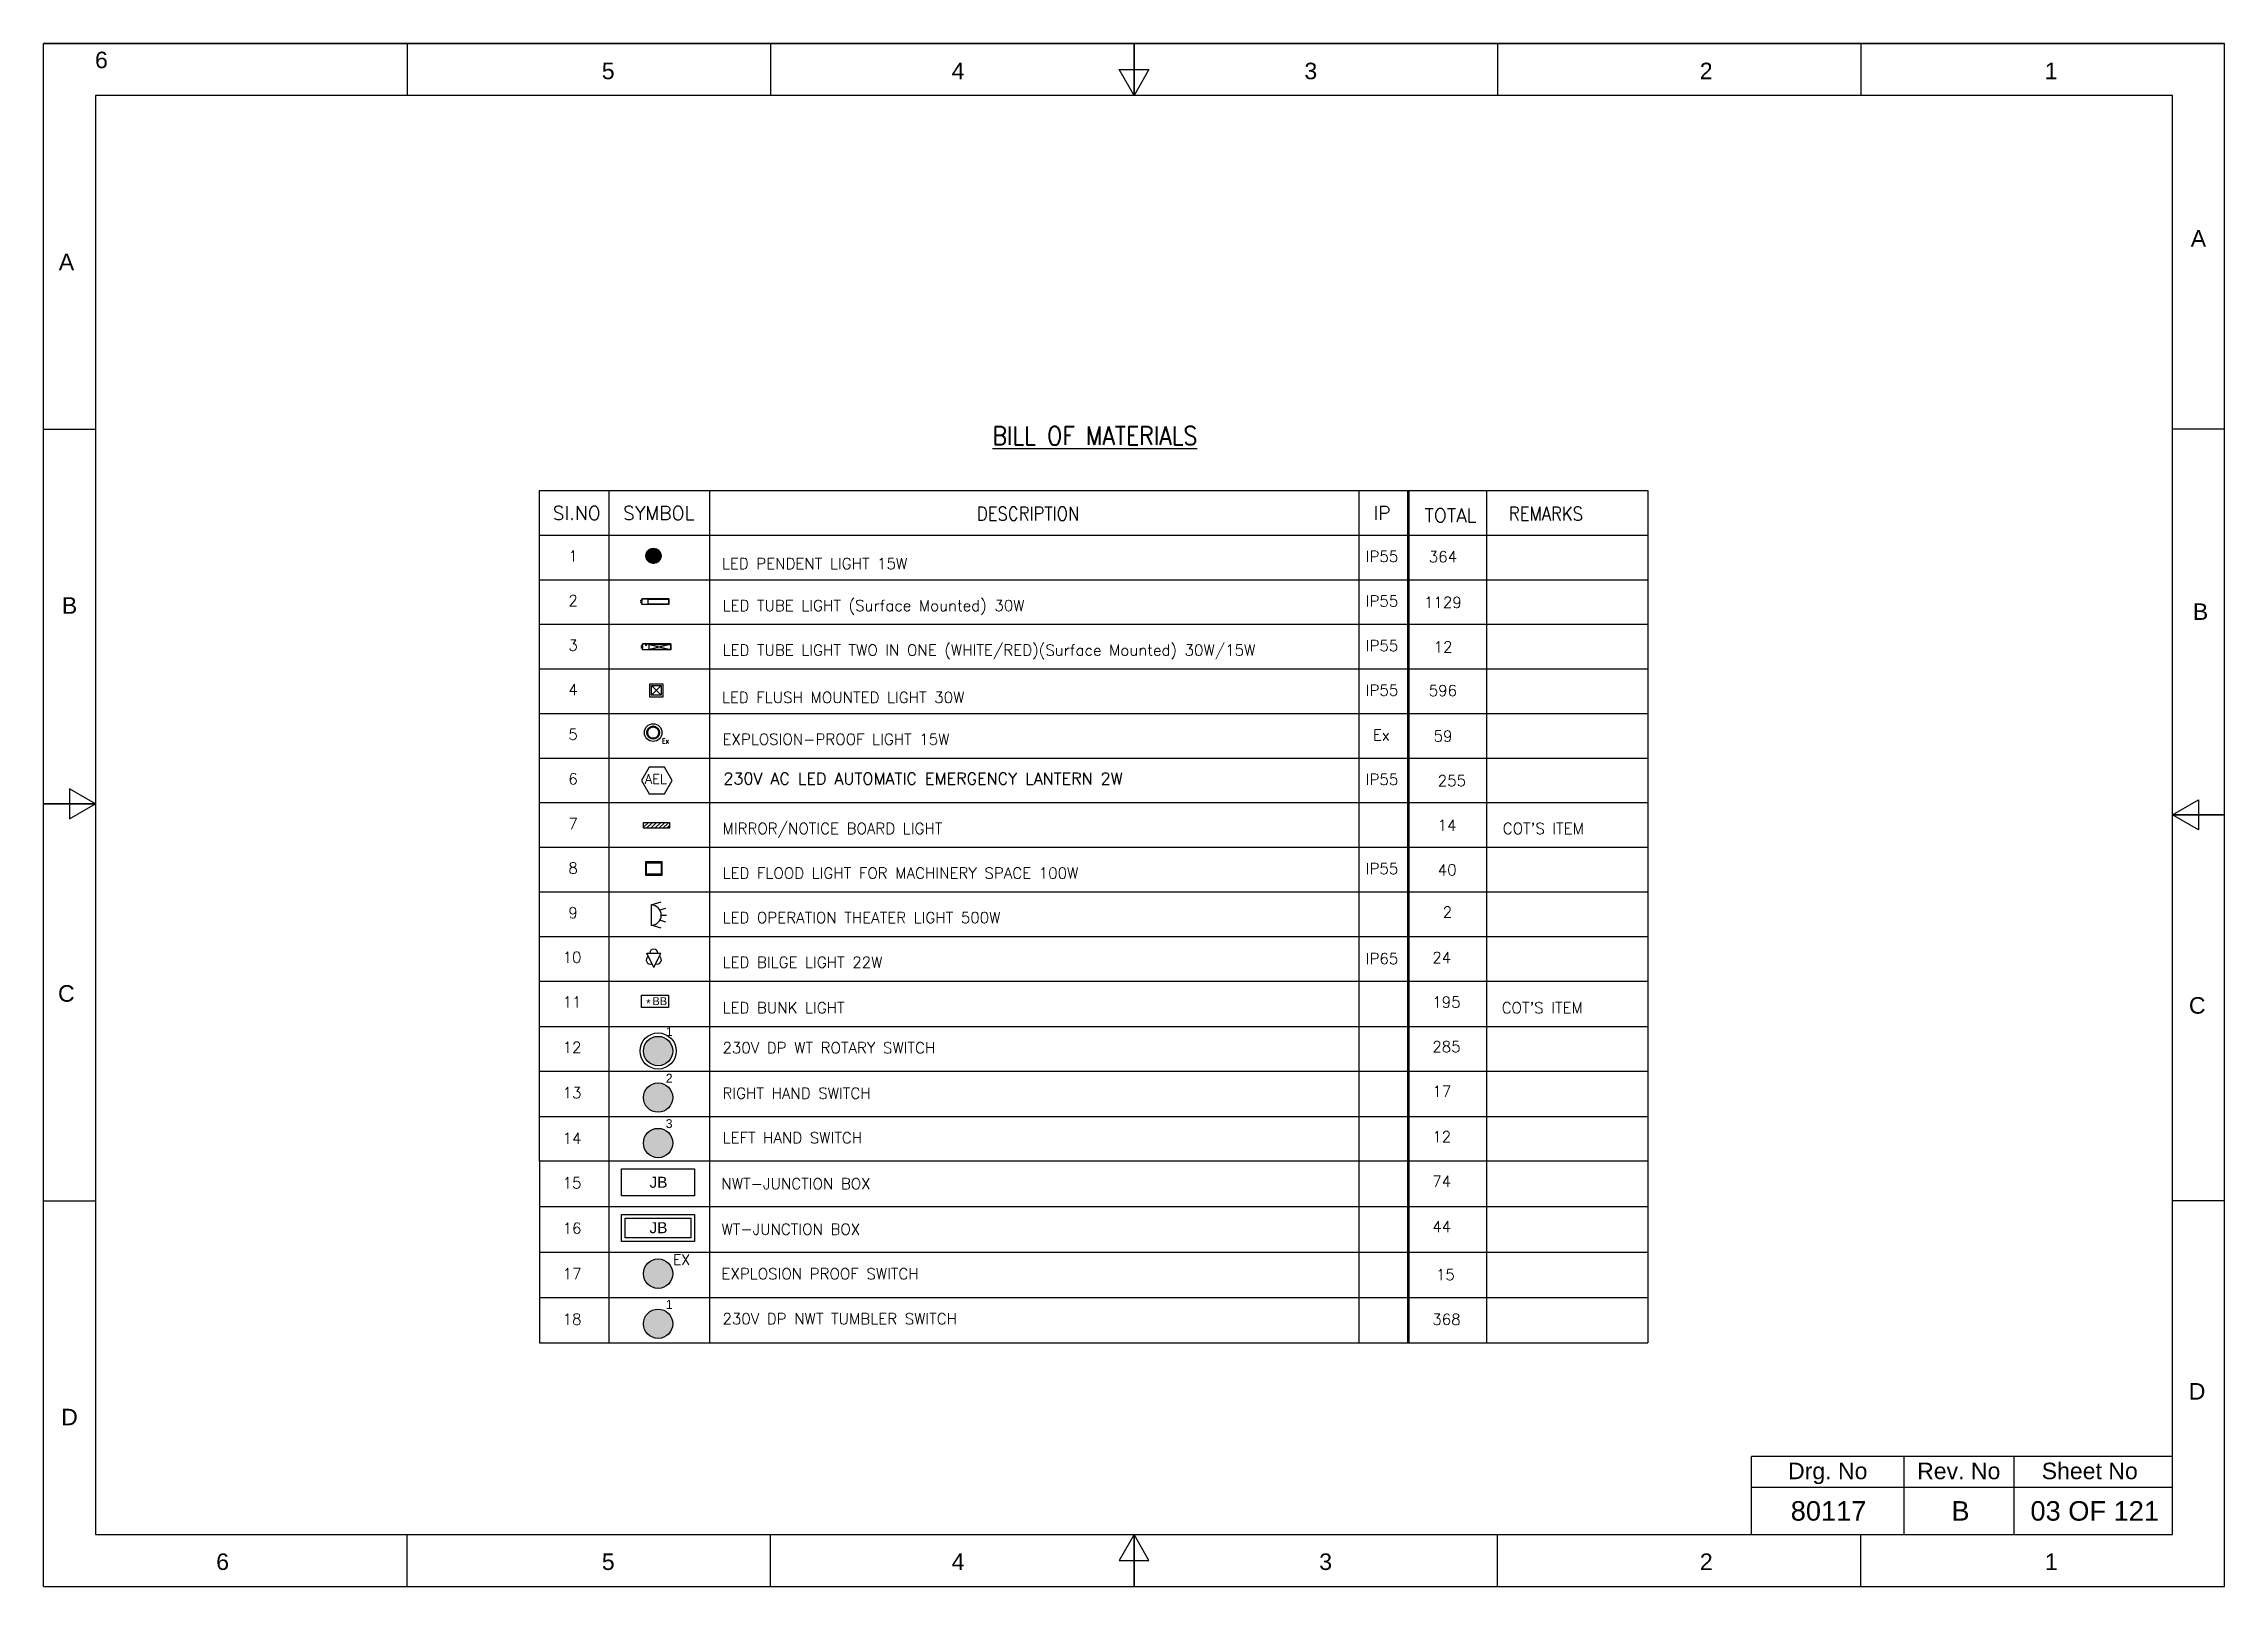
# Model space of a CAD drawing. Header units: inches. Extents: x -3311 to 1429, y -713 to 2436.
# Drawn here: x -2648.3 to -2351.3, y 2226.3 to 2436.3 of the extents above; entities that cross this region are included whole.
import ezdxf
from ezdxf.enums import TextEntityAlignment as Align

# ---------------------------------------------------------------- set-up
doc = ezdxf.new("R2010")
doc.units = ezdxf.units.IN
doc.linetypes.add('SOLID', pattern=[0])
doc.layers.add('LINE', color=3, linetype='SOLID')
doc.styles.add('_NORMAL', font='arial.ttf')
doc.styles.add('ROMANS', font='simplex.shx', dxfattribs={"width": 0.88})
doc.styles.get("Standard").update_dxf_attribs({"font": 'arial.ttf'})
pattern_1 = [(0, (0, 0), (0, 6.985), [5.08, -1.905]), (90, (0, 0), (-6.985, 4e-16), [5.08, -1.905])]

msp = doc.modelspace()

# ---------------------------------------------------------------- texts
at = {"color": 7, "style": 'ROMANS', "width": 0.88}
for s, height, p in [('%%UBILL OF MATERIALS', 2.5, (-2505.1, 2382.93)), ('DESCRIPTION', 1.8582, (-2514.18, 2372.32)), ('REMARKS', 1.858, (-2443.67, 2372.32))]:
    msp.add_text(s, height=height, dxfattribs=at).set_placement(p, align=Align.MIDDLE_CENTER)
at = {"color": 7, "style": 'ROMANS'}
for s, p in [('SI.NO', (-2575.67, 2372.39)), ('SYMBOL', (-2564.49, 2372.39)), ('IP ', (-2465.34, 2372.39)), ('TOTAL', (-2456.65, 2372.08))]:
    msp.add_text(s, height=1.858, dxfattribs=at).set_placement(p, align=Align.MIDDLE_CENTER)
for s, p in [('1', (-2576.8, 2366.56)), ('IP55', (-2468.2, 2366.49)), ('364', (-2459.62, 2366.45)), ('2', (-2576.8, 2360.49)), ('IP55', (-2468.2, 2360.42)), ('1129', (-2460.27, 2360.24)), ('3', (-2576.8, 2354.41)), ('IP55', (-2468.2, 2354.35)), ('12', (-2458.96, 2354.18)), ('4', (-2576.8, 2348.34)), ('IP55', (-2468.2, 2348.28)), ('596', (-2459.62, 2348.23)), ('5', (-2576.8, 2342.27)), ('Ex', (-2467.22, 2342.2)), ('59', (-2458.96, 2342.03)), ('6', (-2576.8, 2336.2)), ('IP55', (-2468.2, 2336.13)), ('255', (-2458.4, 2335.96)), ('7', (-2576.8, 2330.12)), ('MIRROR/NOTICE BOARD LIGHT', (-2555.81, 2329.45)), ('14', (-2458.4, 2329.89)), ("COT'S ITEM", (-2449.54, 2329.45)), ('8', (-2576.8, 2324.05)), ('IP55', (-2468.2, 2323.99)), ('40', (-2458.4, 2323.81)), ('9', (-2576.8, 2317.98)), ('LED OPERATION THEATER LIGHT 500W', (-2555.81, 2317.31)), ('2', (-2457.72, 2318.07)), ('10', (-2577.58, 2311.91)), ('IP65', (-2468.2, 2311.73)), ('24', (-2459.14, 2311.88)), ('11', (-2577.58, 2305.83)), ('LED BUNK LIGHT ', (-2555.81, 2305.04)), ('195', (-2459.14, 2305.81)), ("COT'S ITEM", (-2449.69, 2305.04)), ('12', (-2577.58, 2299.65)), ('230V DP WT ROTARY SWITCH', (-2555.81, 2299.59)), ('285', (-2459.14, 2299.74)), ('13', (-2577.58, 2293.46)), ('RIGHT HAND SWITCH', (-2555.81, 2293.4)), ('17', (-2459.14, 2293.66)), ('14', (-2577.58, 2287.27)), ('LEFT HAND SWITCH', (-2555.81, 2287.33)), ('12', (-2459.14, 2287.48)), ('15', (-2577.58, 2281.2)), ('NWT-JUNCTION BOX', (-2555.95, 2281.08)), ('74', (-2459.14, 2281.4)), ('16', (-2577.58, 2275.01)), ('WT-JUNCTION BOX', (-2555.95, 2274.89)), ('44', (-2459.14, 2275.22)), ('17', (-2577.58, 2268.82)), ('EXPLOSION PROOF SWITCH', (-2555.95, 2268.82)), ('15', (-2458.64, 2268.7)), ('18', (-2577.58, 2262.63)), ('230V DP NWT TUMBLER SWITCH', (-2555.81, 2262.69)), ('368', (-2459.14, 2262.61))]:
    msp.add_text(s, height=1.5, dxfattribs=at).set_placement(p, align=Align.MIDDLE_LEFT)
at = {"color": 3, "style": 'ROMANS'}
for s, height, p in [('LED PENDENT LIGHT 15W', 1.5, (-2555.9, 2365.52)), ('LED TUBE LIGHT (Surface Mounted) 30W', 1.5, (-2555.81, 2359.81)), ('LED TUBE LIGHT TWO IN ONE (WHITE/RED)(Surface Mounted) 30W/15W', 1.5, (-2555.81, 2353.74)), ('LED FLUSH MOUNTED LIGHT 30W', 1.5, (-2555.9, 2347.3)), ('EXPLOSION-PROOF LIGHT 15W', 1.5, (-2555.81, 2341.6)), ('230V AC LED AUTOMATIC EMERGENCY LANTERN 2W', 1.59, (-2555.69, 2336.25)), ('LED BILGE LIGHT 22W', 1.5, (-2555.81, 2311.23))]:
    msp.add_text(s, height=height, dxfattribs=at).set_placement(p, align=Align.MIDDLE_LEFT)
at = {"color": 1, "style": 'ROMANS'}
msp.add_text('LED FLOOD LIGHT FOR MACHINERY SPACE 100W', height=1.5, dxfattribs=at).set_placement((-2555.81, 2323.38), align=Align.MIDDLE_LEFT)
at = {"color": 7}
for p in [(-2565.75, 2281.28), (-2565.75, 2275.09)]:
    msp.add_text('JB', height=1.5, dxfattribs=at).set_placement(p, align=Align.MIDDLE_LEFT)
for s, height, p in [('Drg. No', 2.246, (-2405.28, 2241.97)), ('Rev. No', 2.246, (-2387.44, 2241.97)), ('Sheet No', 2.246, (-2369.6, 2241.97)), ('80117', 2.653, (-2405.17, 2236.53)), ('B', 2.65, (-2387.2, 2236.53)), ('03 OF 121', 2.653, (-2368.92, 2236.53))]:
    msp.add_text(s, height=height, dxfattribs=at).set_placement(p, align=Align.MIDDLE_CENTER)

# ---------------------------------------------------------------- blocks, each defined once
blk = doc.blocks.new('fr')
at = {"color": 7, "linetype": 'Continuous'}
for p, q in [((33763.99, 4500.4), (33466.99, 4500.4)), ((33466.99, 4500.4), (33763.99, 4500.4)), ((33466.99, 4290.33), (33466.99, 4500.4)), ((33516.49, 4500.4), (33516.49, 4493.33)), ((33565.99, 4500.4), (33565.99, 4493.33)), ((33615.49, 4500.4), (33615.49, 4493.33)), ((33615.49, 4493.33), (33615.49, 4500.4)), ((33615.49, 4500.4), (33615.49, 4493.33)), ((33664.99, 4500.4), (33664.99, 4493.33)), ((33714.49, 4500.4), (33714.49, 4493.33)), ((33763.99, 4290.33), (33763.99, 4500.4)), ((33763.99, 4290.33), (33763.99, 4500.4)), ((33615.49, 4493.33), (33613.45, 4496.87)), ((33613.45, 4496.87), (33617.53, 4496.87)), ((33617.53, 4496.87), (33615.49, 4493.33)), ((33756.92, 4493.33), (33474.06, 4493.33)), ((33474.06, 4493.33), (33474.06, 4297.41)), ((33756.92, 4297.41), (33756.92, 4493.33)), ((33466.99, 4447.89), (33474.06, 4447.89)), ((33763.99, 4447.89), (33756.92, 4447.89)), ((33474.06, 4396.87), (33470.53, 4398.91)), ((33470.53, 4398.91), (33470.53, 4394.83)), ((33466.99, 4396.87), (33474.06, 4396.87)), ((33474.06, 4396.87), (33466.99, 4396.87)), ((33466.99, 4396.87), (33474.06, 4396.87)), ((33470.53, 4394.83), (33474.06, 4396.87)), ((33756.92, 4395.37), (33760.45, 4397.41)), ((33760.45, 4397.41), (33760.45, 4393.33)), ((33763.99, 4395.37), (33756.92, 4395.37)), ((33760.45, 4393.33), (33756.92, 4395.37)), ((33756.92, 4395.37), (33763.99, 4395.37)), ((33763.99, 4395.37), (33756.92, 4395.37)), ((33466.99, 4342.85), (33474.06, 4342.85)), ((33763.99, 4342.85), (33756.92, 4342.85)), ((33474.06, 4297.41), (33756.92, 4297.41)), ((33516.49, 4290.33), (33516.49, 4297.41)), ((33565.99, 4290.33), (33565.99, 4297.41)), ((33615.49, 4297.41), (33613.45, 4293.87)), ((33615.49, 4290.33), (33615.49, 4297.41)), ((33617.53, 4293.87), (33615.49, 4297.41)), ((33615.49, 4297.41), (33615.49, 4290.33)), ((33615.49, 4290.33), (33615.49, 4297.41)), ((33664.99, 4290.33), (33664.99, 4297.41)), ((33714.49, 4290.33), (33714.49, 4297.41)), ((33613.45, 4293.87), (33617.53, 4293.87)), ((33466.99, 4290.33), (33763.99, 4290.33)), ((33466.99, 4290.33), (33763.99, 4290.33))]:
    blk.add_line(p, q, dxfattribs=at)
at = {"color": 7, "style": '_NORMAL'}
for s, p in [('6', (33474.86, 4498.18)), ('5', (33543.88, 4496.68)), ('4', (33591.52, 4496.68)), ('3', (33639.57, 4496.68)), ('2', (33693.41, 4496.68)), ('1', (33740.39, 4496.68)), ('A', (33760.45, 4473.88)), ('A', (33470.1, 4470.68)), ('B', (33470.52, 4423.9)), ('B', (33760.74, 4423.06)), ('C', (33470.08, 4371.07)), ('C', (33760.29, 4369.44)), ('D', (33760.27, 4316.89)), ('D', (33470.51, 4313.39)), ('6', (33491.37, 4293.69)), ('5', (33543.89, 4293.69)), ('4', (33591.53, 4293.69)), ('3', (33641.59, 4293.69)), ('2', (33693.43, 4293.69)), ('1', (33740.41, 4293.69))]:
    blk.add_text(s, height=2.25, dxfattribs=at).set_placement(p, align=Align.MIDDLE_CENTER)
blk = doc.blocks.new('4')
blk.add_circle((514.17, -147.17), 2.54)
at = {"lineweight": 50}
blk.add_circle((514.17, -147.17), 1.73, dxfattribs=at)
at = {"style": 'ROMANS', "width": 0.88}
blk.add_text('Ex', height=1.5, dxfattribs=at).set_placement((516.72, -150.36))
blk = doc.blocks.new('11')
for p, q in [((438, 1973.54, -0.08), (442.11, 1973.54, -0.08)), ((440.05, 1969.42, -0.08), (438, 1973.54, -0.08)), ((440.05, 1969.42, -0.08), (442.11, 1973.54, -0.08))]:
    blk.add_line(p, q)
for centre, start, end in [((439.02, 1971.48, -0.08), 116.56505, 296.56505), ((440.05, 1973.54, -0.08), 0, 180), ((441.08, 1971.48, -0.08), 243.43495, 63.43495)]:
    blk.add_arc(centre, 1.15, start, end)
blk = doc.blocks.new('13')
for points in [[(436.88, 1959.44), (441.46, 1959.44), (441.46, 1955.44), (436.88, 1955.44)], [(437.07, 1959.08), (441.26, 1959.08), (441.26, 1955.8), (437.07, 1955.8)]]:
    blk.add_lwpolyline(points, close=True)
blk = doc.blocks.new('2A')
at = {"color": 7, "lineweight": -3, "ltscale": 2.5}
blk.add_line((790.02, 1997.62, -0.03), (782.23, 1997.62, -0.03), dxfattribs=at)
at = {"color": 7, "lineweight": -3, "ltscale": 2.5, "elevation": -0.03}
for points in [[(781.91, 1997.21), (782.23, 1997.21), (782.23, 1996.94), (781.91, 1996.94)], [(781.91, 1996.7), (782.23, 1996.7), (782.23, 1996.44), (781.91, 1996.44)], [(782.23, 1997.62), (790.02, 1997.62), (790.02, 1996.02), (782.23, 1996.02)], [(784.03, 1997.5), (789.88, 1997.5), (789.88, 1996.14), (784.03, 1996.14)]]:
    blk.add_lwpolyline(points, close=True, dxfattribs=at)
blk = doc.blocks.new('Two in One (White_Red) Surface Mounted')
at = {"color": 1, "lineweight": -3, "ltscale": 2.5}
for p, q in [((-7117, 26941, -6), (-7737, 26941, -6)), ((-7129, 26931, -6), (-7594, 26823, -6)), ((-7594, 26931, -6), (-7129, 26823, -6))]:
    blk.add_line(p, q, dxfattribs=at)
at = {"color": 1}
for p, q in [((-7661, 26918), (-7647, 26931)), ((-7658, 26915), (-7645, 26927))]:
    blk.add_line(p, q, dxfattribs=at)
at = {"color": 1, "lineweight": -3, "ltscale": 2.5, "elevation": -6}
for points in [[(-7762, 26908), (-7737, 26908), (-7737, 26887), (-7762, 26887)], [(-7762, 26868), (-7737, 26868), (-7737, 26847), (-7762, 26847)], [(-7737, 26941), (-7117, 26941), (-7117, 26814), (-7737, 26814)], [(-7594, 26931), (-7129, 26931), (-7129, 26823), (-7594, 26823)]]:
    blk.add_lwpolyline(points, close=True, dxfattribs=at)
at = {"color": 1}
for centre, radius, start, end in [((-7660, 26916), 9.74, 54.1326, 29.5513), ((-7660, 26916), 6.48, 60.1154, 22.7734), ((-7660, 26916), 2.11, 118.1967, 308.6398), ((-7646, 26929), 2.1, 303.5672, 123.2694)]:
    blk.add_arc(centre, radius, start, end, dxfattribs=at)
blk = doc.blocks.new('LED FLUSH MOUNT')
for p, q in [((114818, 79432), (114604, 79219)), ((114604, 79432), (114818, 79219))]:
    blk.add_line(p, q)
blk.add_lwpolyline([(114572, 79470), (114850, 79470, -0.414214), (114856, 79464), (114856, 79186, -0.414214), (114850, 79180), (114572, 79180, -0.414214), (114566, 79186), (114566, 79464, -0.414214)], format="xyb", close=True)
blk.add_lwpolyline([(114604, 79432), (114818, 79432), (114818, 79219), (114604, 79219)], close=True)
blk = doc.blocks.new('MIR')
h = blk.add_hatch()
h.set_pattern_fill('ANSI31', color=256, scale=500)
h.set_pattern_definition([(45, (0, 0), (-44.194174, 44.194174), [])])
h.paths.add_polyline_path([(109452, 30143), (110019, 30143), (110019, 30272), (109452, 30272)])
at = {"elevation": -6}
blk.add_lwpolyline([(109452, 30272), (110019, 30272), (110019, 30143), (109452, 30143)], close=True, dxfattribs=at)
blk = doc.blocks.new('OT_LIGHT')
for p, q in [((-56175, 20909), (-55905, 20995)), ((-56175, 20909), (-56175, 20359)), ((-55938, 20773), (-55771, 20826)), ((-55905, 20274), (-56175, 20359)), ((-55771, 20442), (-55938, 20495)), ((-55900, 20634), (-55752, 20634))]:
    blk.add_line(p, q)
blk.add_arc((-56175, 20634), 275, 270, 90)
blk = doc.blocks.new('bunk_light')
blk.add_lwpolyline([(17773, 202986), (18112, 202986), (18112, 202830), (17773, 202830)], close=True)
at = {"char_height": 100, "attachment_point": 1}
for s, insert in [('BB', (17909, 202962)), ('*', (17831, 202937))]:
    blk.add_mtext_dynamic_manual_height_columns(s, width=182.6, gutter_width=7.5, heights=[0], dxfattribs=dict(at, insert=insert))
blk = doc.blocks.new('LED Pendant Light')
h = blk.add_hatch()
h.set_pattern_fill('ANGLE', color=6)
h.set_pattern_definition(pattern_1)
h.paths.add_polyline_path([(46669, 29216, 1), (46819, 29216, 1)])
h.paths.add_polyline_path([(46798, 29216, -1), (46691, 29216, -1)], flags=0)
h.paths.add_polyline_path([(46691, 29216, 1), (46798, 29216, 1)], flags=16)
h = blk.add_hatch()
h.set_pattern_fill('ANGLE', color=6)
h.set_pattern_definition(pattern_1)
h.paths.add_polyline_path([(46691, 29216, 1), (46798, 29216, 1)])
at = {"color": 6}
for radius in [75, 53.5]:
    blk.add_circle((46744, 29216), radius, dxfattribs=at)
blk = doc.blocks.new('AEL')
at = {"color": 4}
blk.add_lwpolyline([(989.98, -190.09), (992.75, -190.09), (994.14, -187.69), (992.75, -185.28), (989.98, -185.28), (988.59, -187.69)], close=True, dxfattribs=at)
at = {"color": 4, "style": 'ROMANS'}
blk.add_text('AEL', height=1.725, dxfattribs=at).set_placement((989.2, -188.27))
blk = doc.blocks.new('FIXED_KEY_SWITCH')
h = blk.add_hatch(color=1)
h.dxf.hatch_style = 1
edge = h.paths.add_edge_path()
edge.add_arc((848.13, 1737.46), 2.5, 0, 360)
at = {"color": 1}
blk.add_circle((848.13, 1737.46), 2.5, dxfattribs=at)
at = {"color": 7, "insert": (849.44, 1741.5), "char_height": 1.5, "attachment_point": 1, "style": '_NORMAL'}
blk.add_mtext_dynamic_manual_height_columns('1', width=1.5, gutter_width=7.5, heights=[0], dxfattribs=at)
blk = doc.blocks.new('SWT')
blk.add_blockref('FIXED_KEY_SWITCH', (0, 0))
blk.add_attdef('TAG_NO', (844.55, 1741.11), '', height=1.5)
blk = doc.blocks.new('EX_PROOF_SWITCH')
h = blk.add_hatch(color=1)
h.dxf.hatch_style = 1
edge = h.paths.add_edge_path()
edge.add_arc((2067.16, 3666.55), 2, 0, 360)
at = {"color": 1}
blk.add_circle((2067.16, 3666.55), 2, dxfattribs=at)
at = {"color": 1, "style": 'ROMANS'}
blk.add_text('EX', height=1.4, dxfattribs=at).set_placement((2069.19, 3668.46), align=Align.MIDDLE_LEFT)
blk = doc.blocks.new('RHS_SWITCH')
h = blk.add_hatch(color=1)
h.dxf.hatch_style = 1
edge = h.paths.add_edge_path()
edge.add_arc((2068.03, 3653.6), 2, 0, 360)
at = {"color": 1}
blk.add_circle((2068.03, 3653.6), 2, dxfattribs=at)
at = {"color": 7, "insert": (2069.08, 3656.84), "char_height": 1.2, "attachment_point": 1, "style": '_NORMAL'}
blk.add_mtext_dynamic_manual_height_columns('2', width=1.5, gutter_width=7.5, heights=[0], dxfattribs=at)
blk = doc.blocks.new('LHS_SWITCH')
h = blk.add_hatch(color=1)
h.dxf.hatch_style = 1
edge = h.paths.add_edge_path()
edge.add_arc((2067.22, 3641.35), 2, 0, 360)
at = {"color": 1}
blk.add_circle((2067.22, 3641.35), 2, dxfattribs=at)
at = {"color": 7, "insert": (2068.26, 3644.59), "char_height": 1.2, "attachment_point": 1, "style": '_NORMAL'}
blk.add_mtext_dynamic_manual_height_columns('3', width=1.5, gutter_width=7.5, heights=[0], dxfattribs=at)

# ---------------------------------------------------------------- linework, layer by layer
for p, q in [((-2571.28, 2375.48), (-2571.28, 2271.78)), ((-2557.56, 2375.48), (-2557.56, 2271.78)), ((-2469.14, 2375.48), (-2469.14, 2271.78)), ((-2462.52, 2375.48), (-2462.52, 2271.78)), ((-2462.34, 2375.48), (-2462.34, 2271.78)), ((-2451.77, 2375.48), (-2451.77, 2271.78)), ((-2580.73, 2369.4), (-2429.8, 2369.4)), ((-2580.73, 2363.33), (-2429.8, 2363.33)), ((-2580.73, 2357.26), (-2429.8, 2357.26)), ((-2580.73, 2351.19), (-2429.8, 2351.19)), ((-2580.73, 2345.11), (-2429.8, 2345.11)), ((-2580.73, 2339.04), (-2429.8, 2339.04)), ((-2580.73, 2332.97), (-2429.8, 2332.97)), ((-2580.73, 2326.9), (-2429.8, 2326.9)), ((-2580.73, 2320.82), (-2429.8, 2320.82)), ((-2580.73, 2314.75), (-2429.8, 2314.75)), ((-2580.73, 2308.68), (-2429.8, 2308.68)), ((-2580.73, 2302.49), (-2429.8, 2302.49)), ((-2580.73, 2296.42), (-2429.8, 2296.42)), ((-2580.73, 2290.23), (-2429.8, 2290.23)), ((-2580.73, 2277.97), (-2429.8, 2277.97)), ((-2580.73, 2271.78), (-2429.8, 2271.78)), ((-2580.73, 2271.78), (-2429.8, 2271.78)), ((-2580.73, 2265.59), (-2429.8, 2265.59)), ((-2580.73, 2265.59), (-2429.8, 2265.59)), ((-2580.73, 2259.41), (-2429.8, 2259.41))]:
    msp.add_line(p, q)
at = {"color": 7, "linetype": 'Continuous'}
for p, q in [((-2358.34, 2243.92), (-2415.65, 2243.92)), ((-2415.65, 2233.32), (-2415.65, 2243.92)), ((-2394.88, 2233.32), (-2394.88, 2243.92)), ((-2379.87, 2233.32), (-2379.87, 2243.92)), ((-2415.65, 2239.74), (-2358.34, 2239.74))]:
    msp.add_line(p, q, dxfattribs=at)
msp.add_lwpolyline([(-2429.8, 2284.16), (-2580.73, 2284.16), (-2580.73, 2375.48), (-2429.8, 2375.48)])
for points in [[(-2559.63, 2283.09), (-2559.63, 2279.41), (-2569.54, 2279.41), (-2569.54, 2283.09)], [(-2559.63, 2276.9), (-2559.63, 2273.22), (-2569.54, 2273.22), (-2569.54, 2276.9)], [(-2560.13, 2276.4), (-2560.13, 2273.72), (-2569.04, 2273.72), (-2569.04, 2276.4)]]:
    msp.add_lwpolyline(points, close=True)
at = {"layer": 'LINE', "color": 7}
msp.add_line((-2580.73, 2284.16), (-2580.73, 2271.78), dxfattribs=at)
at = {"layer": 'LINE', "color": 0}
for points in [[(-2429.8, 2375.48), (-2429.8, 2259.41)], [(-2580.73, 2271.78), (-2580.73, 2259.41)], [(-2571.28, 2271.78), (-2571.28, 2259.41)], [(-2557.56, 2271.78), (-2557.56, 2259.41)], [(-2469.14, 2271.78), (-2469.14, 2259.41)], [(-2462.52, 2271.78), (-2462.52, 2259.41)], [(-2462.34, 2271.78), (-2462.34, 2259.41)], [(-2451.77, 2271.78), (-2451.77, 2259.41)]]:
    msp.add_lwpolyline(points, dxfattribs=at)
msp.add_circle((-2564.58, 2299.15), 2.46, dxfattribs=at)

# ---------------------------------------------------------------- block references
msp.add_blockref('fr', (-36115.25, -2064.08))
for name, p, xscale, yscale, zscale in [('LED Pendant Light', (-3207.94, 1964.86), 0.01375, 0.01375, 0.01375), ('2A', (-2935.75, 1418.44, 0.01), 0.4716980877631341, 0.4716980877631341, 0.4716980877631341), ('Two in One (White_Red) Surface Mounted', (-2518.34, 2186.2, 0.04), 0.00625, 0.00625, 0.00625), ('LED FLUSH MOUNT', (-3281.76, 1852.47, -0.04), 0.00625, 0.00625, 0.00625), ('4', (-2807.78, 2411.93, -0.02), 0.4716980877631341, 0.4716980877631341, 0.4716980877631341), ('AEL', (-3308.27, 2476.74, -4.82), 0.75, 0.75, 0.75), ('MIR', (-3250.62, 2141.08, 0), 0.00625, 0.00625, 0.00625), ('13', (-2772.32, 1400.68), 0.4716980877631341, 0.4716980877631341, 0.4716980877631341), ('OT_LIGHT', (-2284.65, 2214.49), 0.005, 0.005, 0.005), ('11', (-2772.73, 1381.57, 0.04), 0.4716980877631341, 0.4716980877631341, 0.4716980877631341), ('bunk_light', (-2758.77, 114.49), 0.0108, 0.0108, 0.0108), ('SWT', (-3243.08, 909.18), 0.8, 0.8, 0.8), ('SWT', (-3243.08, 872.04), 0.8, 0.8, 0.8)]:
    msp.add_blockref(name, p, dxfattribs=dict(xscale=xscale, yscale=yscale, zscale=zscale))
at = {"layer": 'LINE', "color": 7}
for name, p in [('RHS_SWITCH', (-4632.61, -1360.79)), ('LHS_SWITCH', (-4631.8, -1354.73)), ('EX_PROOF_SWITCH', (-4631.74, -1397.72))]:
    msp.add_blockref(name, p, dxfattribs=at)

msp.set_redraw_order([(e.dxf.handle, doc.entitydb.next_handle()) for e in msp.query("TEXT MTEXT ATTDEF DIMENSION ARC_DIMENSION")])  # texts and dimensions are drawn at this point

doc.saveas('drawing.dxf')
